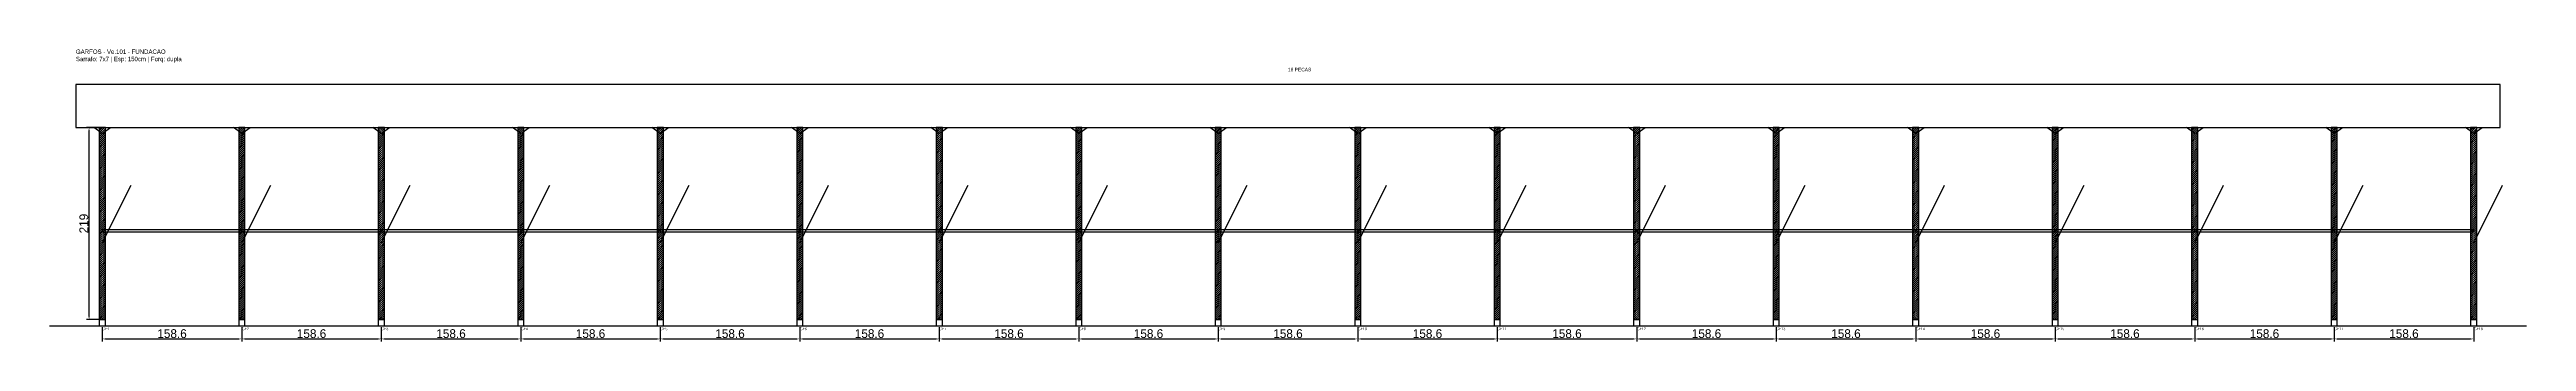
# Model space of a CAD drawing. Header units: metres. Extents: x -30 to 2787, y -25 to 308.
import ezdxf

# ---------------------------------------------------------------- set-up
doc = ezdxf.new("R2010")
doc.units = ezdxf.units.M
for name, color, linetype in [('BARRA_ANCORAGEM', 1, 'Continuous'), ('COTA', 241, 'Continuous'), ('GARFOS OK', 3, 'Continuous'), ('NOME DA VIGA', 6, 'Continuous'), ('SARR_7x7', 40, 'Continuous'), ('TIRAS REESCORAMENTO', 252, 'Continuous'), ('VIGAS', 3, 'Continuous')]:
    doc.layers.add(name, color=color, linetype=linetype)
doc.dimstyles.new('EZ DXF', dxfattribs={"dimtxt": 10, "dimasz": 3.5, "dimexe": 3, "dimexo": 1.5, "dimgap": 1, "dimtad": 1, "dimdec": 1, "dimdsep": 46, "dimcen": 2.5, "dimazin": 3, "dimtfac": 1, "dimtmove": 0, "dimatfit": 3})

msp = doc.modelspace()

# ---------------------------------------------------------------- hatches: boundary and pattern name
at = {"layer": 'COTA'}
h = msp.add_hatch(dxfattribs=at)
h.set_pattern_fill('ANSI31', scale=0.5)
h.paths.add_polyline_path([(26.5, 0), (33.5, 0), (33.5, 219), (26.5, 219)])
h = msp.add_hatch(dxfattribs=at)
h.set_pattern_fill('ANSI31', scale=0.5)
h.paths.add_polyline_path([(185.13, 0), (192.13, 0), (192.13, 219), (185.13, 219)])
h = msp.add_hatch(dxfattribs=at)
h.set_pattern_fill('ANSI31', scale=0.5)
h.paths.add_polyline_path([(343.76, 0), (350.76, 0), (350.76, 219), (343.76, 219)])
h = msp.add_hatch(dxfattribs=at)
h.set_pattern_fill('ANSI31', scale=0.5)
h.paths.add_polyline_path([(502.4, 0), (509.4, 0), (509.4, 219), (502.4, 219)])
h = msp.add_hatch(dxfattribs=at)
h.set_pattern_fill('ANSI31', scale=0.5)
h.paths.add_polyline_path([(661.03, 0), (668.03, 0), (668.03, 219), (661.03, 219)])
h = msp.add_hatch(dxfattribs=at)
h.set_pattern_fill('ANSI31', scale=0.5)
h.paths.add_polyline_path([(819.66, 0), (826.66, 0), (826.66, 219), (819.66, 219)])
h = msp.add_hatch(dxfattribs=at)
h.set_pattern_fill('ANSI31', scale=0.5)
h.paths.add_polyline_path([(978.29, 0), (985.29, 0), (985.29, 219), (978.29, 219)])
h = msp.add_hatch(dxfattribs=at)
h.set_pattern_fill('ANSI31', scale=0.5)
h.paths.add_polyline_path([(1136.93, 0), (1143.93, 0), (1143.93, 219), (1136.93, 219)])
h = msp.add_hatch(dxfattribs=at)
h.set_pattern_fill('ANSI31', scale=0.5)
h.paths.add_polyline_path([(1295.56, 0), (1302.56, 0), (1302.56, 219), (1295.56, 219)])
h = msp.add_hatch(dxfattribs=at)
h.set_pattern_fill('ANSI31', scale=0.5)
h.paths.add_polyline_path([(1454.19, 0), (1461.19, 0), (1461.19, 219), (1454.19, 219)])
h = msp.add_hatch(dxfattribs=at)
h.set_pattern_fill('ANSI31', scale=0.5)
h.paths.add_polyline_path([(1612.82, 0), (1619.82, 0), (1619.82, 219), (1612.82, 219)])
h = msp.add_hatch(dxfattribs=at)
h.set_pattern_fill('ANSI31', scale=0.5)
h.paths.add_polyline_path([(1771.45, 0), (1778.45, 0), (1778.45, 219), (1771.45, 219)])
h = msp.add_hatch(dxfattribs=at)
h.set_pattern_fill('ANSI31', scale=0.5)
h.paths.add_polyline_path([(1930.09, 0), (1937.09, 0), (1937.09, 219), (1930.09, 219)])
h = msp.add_hatch(dxfattribs=at)
h.set_pattern_fill('ANSI31', scale=0.5)
h.paths.add_polyline_path([(2088.72, 0), (2095.72, 0), (2095.72, 219), (2088.72, 219)])
h = msp.add_hatch(dxfattribs=at)
h.set_pattern_fill('ANSI31', scale=0.5)
h.paths.add_polyline_path([(2247.35, 0), (2254.35, 0), (2254.35, 219), (2247.35, 219)])
h = msp.add_hatch(dxfattribs=at)
h.set_pattern_fill('ANSI31', scale=0.5)
h.paths.add_polyline_path([(2405.98, 0), (2412.98, 0), (2412.98, 219), (2405.98, 219)])
h = msp.add_hatch(dxfattribs=at)
h.set_pattern_fill('ANSI31', scale=0.5)
h.paths.add_polyline_path([(2564.62, 0), (2571.62, 0), (2571.62, 219), (2564.62, 219)])
h = msp.add_hatch(dxfattribs=at)
h.set_pattern_fill('ANSI31', scale=0.5)
h.paths.add_polyline_path([(2723.25, 0), (2730.25, 0), (2730.25, 219), (2723.25, 219)])

# ---------------------------------------------------------------- linework, layer by layer
at = {"layer": 'BARRA_ANCORAGEM'}
for p, q in [((30, 87.6), (62.85, 153.3)), ((188.63, 87.6), (221.48, 153.3)), ((347.26, 87.6), (380.11, 153.3)), ((505.9, 87.6), (538.75, 153.3)), ((664.53, 87.6), (697.38, 153.3)), ((823.16, 87.6), (856.01, 153.3)), ((981.79, 87.6), (1014.64, 153.3)), ((1140.43, 87.6), (1173.28, 153.3)), ((1299.06, 87.6), (1331.91, 153.3)), ((1457.69, 87.6), (1490.54, 153.3)), ((1616.32, 87.6), (1649.17, 153.3)), ((1774.95, 87.6), (1807.8, 153.3)), ((1933.59, 87.6), (1966.44, 153.3)), ((2092.22, 87.6), (2125.07, 153.3)), ((2250.85, 87.6), (2283.7, 153.3)), ((2409.48, 87.6), (2442.33, 153.3)), ((2568.12, 87.6), (2600.97, 153.3)), ((2726.75, 87.6), (2759.6, 153.3))]:
    msp.add_line(p, q, dxfattribs=at)
at = {"layer": 'GARFOS OK'}
for p, q in [((30, 212), (20.5, 219)), ((20.5, 219), (39.5, 219)), ((30, 212), (39.5, 219)), ((188.63, 212), (179.13, 219)), ((179.13, 219), (198.13, 219)), ((188.63, 212), (198.13, 219)), ((347.26, 212), (337.76, 219)), ((337.76, 219), (356.76, 219)), ((347.26, 212), (356.76, 219)), ((505.9, 212), (496.4, 219)), ((496.4, 219), (515.4, 219)), ((505.9, 212), (515.4, 219)), ((664.53, 212), (655.03, 219)), ((655.03, 219), (674.03, 219)), ((664.53, 212), (674.03, 219)), ((823.16, 212), (813.66, 219)), ((813.66, 219), (832.66, 219)), ((823.16, 212), (832.66, 219)), ((981.79, 212), (972.29, 219)), ((972.29, 219), (991.29, 219)), ((981.79, 212), (991.29, 219)), ((1140.43, 212), (1130.93, 219)), ((1130.93, 219), (1149.93, 219)), ((1140.43, 212), (1149.93, 219)), ((1299.06, 212), (1289.56, 219)), ((1289.56, 219), (1308.56, 219)), ((1299.06, 212), (1308.56, 219)), ((1457.69, 212), (1448.19, 219)), ((1448.19, 219), (1467.19, 219)), ((1457.69, 212), (1467.19, 219)), ((1616.32, 212), (1606.82, 219)), ((1606.82, 219), (1625.82, 219)), ((1616.32, 212), (1625.82, 219)), ((1774.95, 212), (1765.45, 219)), ((1765.45, 219), (1784.45, 219)), ((1774.95, 212), (1784.45, 219)), ((1933.59, 212), (1924.09, 219)), ((1924.09, 219), (1943.09, 219)), ((1933.59, 212), (1943.09, 219)), ((2092.22, 212), (2082.72, 219)), ((2082.72, 219), (2101.72, 219)), ((2092.22, 212), (2101.72, 219)), ((2250.85, 212), (2241.35, 219)), ((2241.35, 219), (2260.35, 219)), ((2250.85, 212), (2260.35, 219)), ((2409.48, 212), (2399.98, 219)), ((2399.98, 219), (2418.98, 219)), ((2409.48, 212), (2418.98, 219)), ((2568.12, 212), (2558.62, 219)), ((2558.62, 219), (2577.62, 219)), ((2568.12, 212), (2577.62, 219)), ((2726.75, 212), (2717.25, 219)), ((2717.25, 219), (2736.25, 219)), ((2726.75, 212), (2736.25, 219))]:
    msp.add_line(p, q, dxfattribs=at)
at = {"layer": 'GARFOS OK', "linetype": 'CONTINUOUS'}
msp.add_line((-30, -7), (2786.75, -7), dxfattribs=at)
at = {"layer": 'GARFOS OK'}
for points in [[(26.5, 0), (33.5, 0), (33.5, 219), (26.5, 219), (26.5, 0)], [(185.13, 0), (192.13, 0), (192.13, 219), (185.13, 219), (185.13, 0)], [(343.76, 0), (350.76, 0), (350.76, 219), (343.76, 219), (343.76, 0)], [(502.4, 0), (509.4, 0), (509.4, 219), (502.4, 219), (502.4, 0)], [(661.03, 0), (668.03, 0), (668.03, 219), (661.03, 219), (661.03, 0)], [(819.66, 0), (826.66, 0), (826.66, 219), (819.66, 219), (819.66, 0)], [(978.29, 0), (985.29, 0), (985.29, 219), (978.29, 219), (978.29, 0)], [(1136.93, 0), (1143.93, 0), (1143.93, 219), (1136.93, 219), (1136.93, 0)], [(1295.56, 0), (1302.56, 0), (1302.56, 219), (1295.56, 219), (1295.56, 0)], [(1454.19, 0), (1461.19, 0), (1461.19, 219), (1454.19, 219), (1454.19, 0)], [(1612.82, 0), (1619.82, 0), (1619.82, 219), (1612.82, 219), (1612.82, 0)], [(1771.45, 0), (1778.45, 0), (1778.45, 219), (1771.45, 219), (1771.45, 0)], [(1930.09, 0), (1937.09, 0), (1937.09, 219), (1930.09, 219), (1930.09, 0)], [(2088.72, 0), (2095.72, 0), (2095.72, 219), (2088.72, 219), (2088.72, 0)], [(2247.35, 0), (2254.35, 0), (2254.35, 219), (2247.35, 219), (2247.35, 0)], [(2405.98, 0), (2412.98, 0), (2412.98, 219), (2405.98, 219), (2405.98, 0)], [(2564.62, 0), (2571.62, 0), (2571.62, 219), (2564.62, 219), (2564.62, 0)], [(2723.25, 0), (2730.25, 0), (2730.25, 219), (2723.25, 219), (2723.25, 0)]]:
    msp.add_lwpolyline(points, dxfattribs=at)
at = {"layer": 'SARR_7x7'}
for points in [[(26.5, -7), (33.5, -7), (33.5, 0), (26.5, 0), (26.5, -7)], [(185.13, -7), (192.13, -7), (192.13, 0), (185.13, 0), (185.13, -7)], [(343.76, -7), (350.76, -7), (350.76, 0), (343.76, 0), (343.76, -7)], [(502.4, -7), (509.4, -7), (509.4, 0), (502.4, 0), (502.4, -7)], [(661.03, -7), (668.03, -7), (668.03, 0), (661.03, 0), (661.03, -7)], [(819.66, -7), (826.66, -7), (826.66, 0), (819.66, 0), (819.66, -7)], [(978.29, -7), (985.29, -7), (985.29, 0), (978.29, 0), (978.29, -7)], [(1136.93, -7), (1143.93, -7), (1143.93, 0), (1136.93, 0), (1136.93, -7)], [(1295.56, -7), (1302.56, -7), (1302.56, 0), (1295.56, 0), (1295.56, -7)], [(1454.19, -7), (1461.19, -7), (1461.19, 0), (1454.19, 0), (1454.19, -7)], [(1612.82, -7), (1619.82, -7), (1619.82, 0), (1612.82, 0), (1612.82, -7)], [(1771.45, -7), (1778.45, -7), (1778.45, 0), (1771.45, 0), (1771.45, -7)], [(1930.09, -7), (1937.09, -7), (1937.09, 0), (1930.09, 0), (1930.09, -7)], [(2088.72, -7), (2095.72, -7), (2095.72, 0), (2088.72, 0), (2088.72, -7)], [(2247.35, -7), (2254.35, -7), (2254.35, 0), (2247.35, 0), (2247.35, -7)], [(2405.98, -7), (2412.98, -7), (2412.98, 0), (2405.98, 0), (2405.98, -7)], [(2564.62, -7), (2571.62, -7), (2571.62, 0), (2564.62, 0), (2564.62, -7)], [(2723.25, -7), (2730.25, -7), (2730.25, 0), (2723.25, 0), (2723.25, -7)]]:
    msp.add_lwpolyline(points, dxfattribs=at)
at = {"layer": 'TIRAS REESCORAMENTO'}
for points in [[(30, 100), (188.63, 100), (188.63, 102.5), (30, 102.5), (30, 100)], [(188.63, 100), (347.26, 100), (347.26, 102.5), (188.63, 102.5), (188.63, 100)], [(347.26, 100), (505.9, 100), (505.9, 102.5), (347.26, 102.5), (347.26, 100)], [(505.9, 100), (664.53, 100), (664.53, 102.5), (505.9, 102.5), (505.9, 100)], [(664.53, 100), (823.16, 100), (823.16, 102.5), (664.53, 102.5), (664.53, 100)], [(823.16, 100), (981.79, 100), (981.79, 102.5), (823.16, 102.5), (823.16, 100)], [(981.79, 100), (1140.43, 100), (1140.43, 102.5), (981.79, 102.5), (981.79, 100)], [(1140.43, 100), (1299.06, 100), (1299.06, 102.5), (1140.43, 102.5), (1140.43, 100)], [(1299.06, 100), (1457.69, 100), (1457.69, 102.5), (1299.06, 102.5), (1299.06, 100)], [(1457.69, 100), (1616.32, 100), (1616.32, 102.5), (1457.69, 102.5), (1457.69, 100)], [(1616.32, 100), (1774.95, 100), (1774.95, 102.5), (1616.32, 102.5), (1616.32, 100)], [(1774.95, 100), (1933.59, 100), (1933.59, 102.5), (1774.95, 102.5), (1774.95, 100)], [(1933.59, 100), (2092.22, 100), (2092.22, 102.5), (1933.59, 102.5), (1933.59, 100)], [(2092.22, 100), (2250.85, 100), (2250.85, 102.5), (2092.22, 102.5), (2092.22, 100)], [(2250.85, 100), (2409.48, 100), (2409.48, 102.5), (2250.85, 102.5), (2250.85, 100)], [(2409.48, 100), (2568.12, 100), (2568.12, 102.5), (2409.48, 102.5), (2409.48, 100)], [(2568.12, 100), (2726.75, 100), (2726.75, 102.5), (2568.12, 102.5), (2568.12, 100)]]:
    msp.add_lwpolyline(points, dxfattribs=at)
at = {"layer": 'VIGAS'}
msp.add_lwpolyline([(0, 219), (2756.75, 219), (2756.75, 268), (0, 268), (0, 219)], dxfattribs=at)

# ---------------------------------------------------------------- texts
at = {"layer": 'NOME DA VIGA'}
for s, height, p in [('18 PECAS', 4, (1378.37, 283)), ('GF1', 3, (30, -12)), ('GF2', 3, (188.63, -12)), ('GF3', 3, (347.26, -12)), ('GF4', 3, (505.9, -12)), ('GF5', 3, (664.53, -12)), ('GF6', 3, (823.16, -12)), ('GF7', 3, (981.79, -12)), ('GF8', 3, (1140.43, -12)), ('GF9', 3, (1299.06, -12)), ('GF10', 3, (1457.69, -12)), ('GF11', 3, (1616.32, -12)), ('GF12', 3, (1774.95, -12)), ('GF13', 3, (1933.59, -12)), ('GF14', 3, (2092.22, -12)), ('GF15', 3, (2250.85, -12)), ('GF16', 3, (2409.48, -12)), ('GF17', 3, (2568.12, -12)), ('GF18', 3, (2726.75, -12))]:
    msp.add_text(s, height=height, dxfattribs=at).set_placement(p)
at = {"layer": 'NOME DA VIGA', "insert": (0, 293), "char_height": 5, "attachment_point": 7}
msp.add_mtext('GARFOS - Ve.101 - FUNDACAO\\PSarrafo: 7x7 | Esp: 150cm | Forq: dupla', dxfattribs=at)

# ---------------------------------------------------------------- dimensions: what is measured, and where the dimension line sits
at = {"layer": 'COTA'}
msp.add_linear_dim(base=(15, 0), p1=(30, 0), p2=(30, 219), angle=90, dimstyle='EZ DXF', dxfattribs=at).render()
for base, p1, p2 in [((30, -22), (30, -7), (188.63, -7)), ((188.63, -22), (188.63, -7), (347.26, -7)), ((347.26, -22), (347.26, -7), (505.9, -7)), ((505.9, -22), (505.9, -7), (664.53, -7)), ((664.53, -22), (664.53, -7), (823.16, -7)), ((823.16, -22), (823.16, -7), (981.79, -7)), ((981.79, -22), (981.79, -7), (1140.43, -7)), ((1140.43, -22), (1140.43, -7), (1299.06, -7)), ((1299.06, -22), (1299.06, -7), (1457.69, -7)), ((1457.69, -22), (1457.69, -7), (1616.32, -7)), ((1616.32, -22), (1616.32, -7), (1774.95, -7)), ((1774.95, -22), (1774.95, -7), (1933.59, -7)), ((1933.59, -22), (1933.59, -7), (2092.22, -7)), ((2092.22, -22), (2092.22, -7), (2250.85, -7)), ((2250.85, -22), (2250.85, -7), (2409.48, -7)), ((2409.48, -22), (2409.48, -7), (2568.12, -7)), ((2568.12, -22), (2568.12, -7), (2726.75, -7))]:
    msp.add_linear_dim(base=base, p1=p1, p2=p2, dimstyle='EZ DXF', dxfattribs=at).render()

doc.saveas('drawing.dxf')
